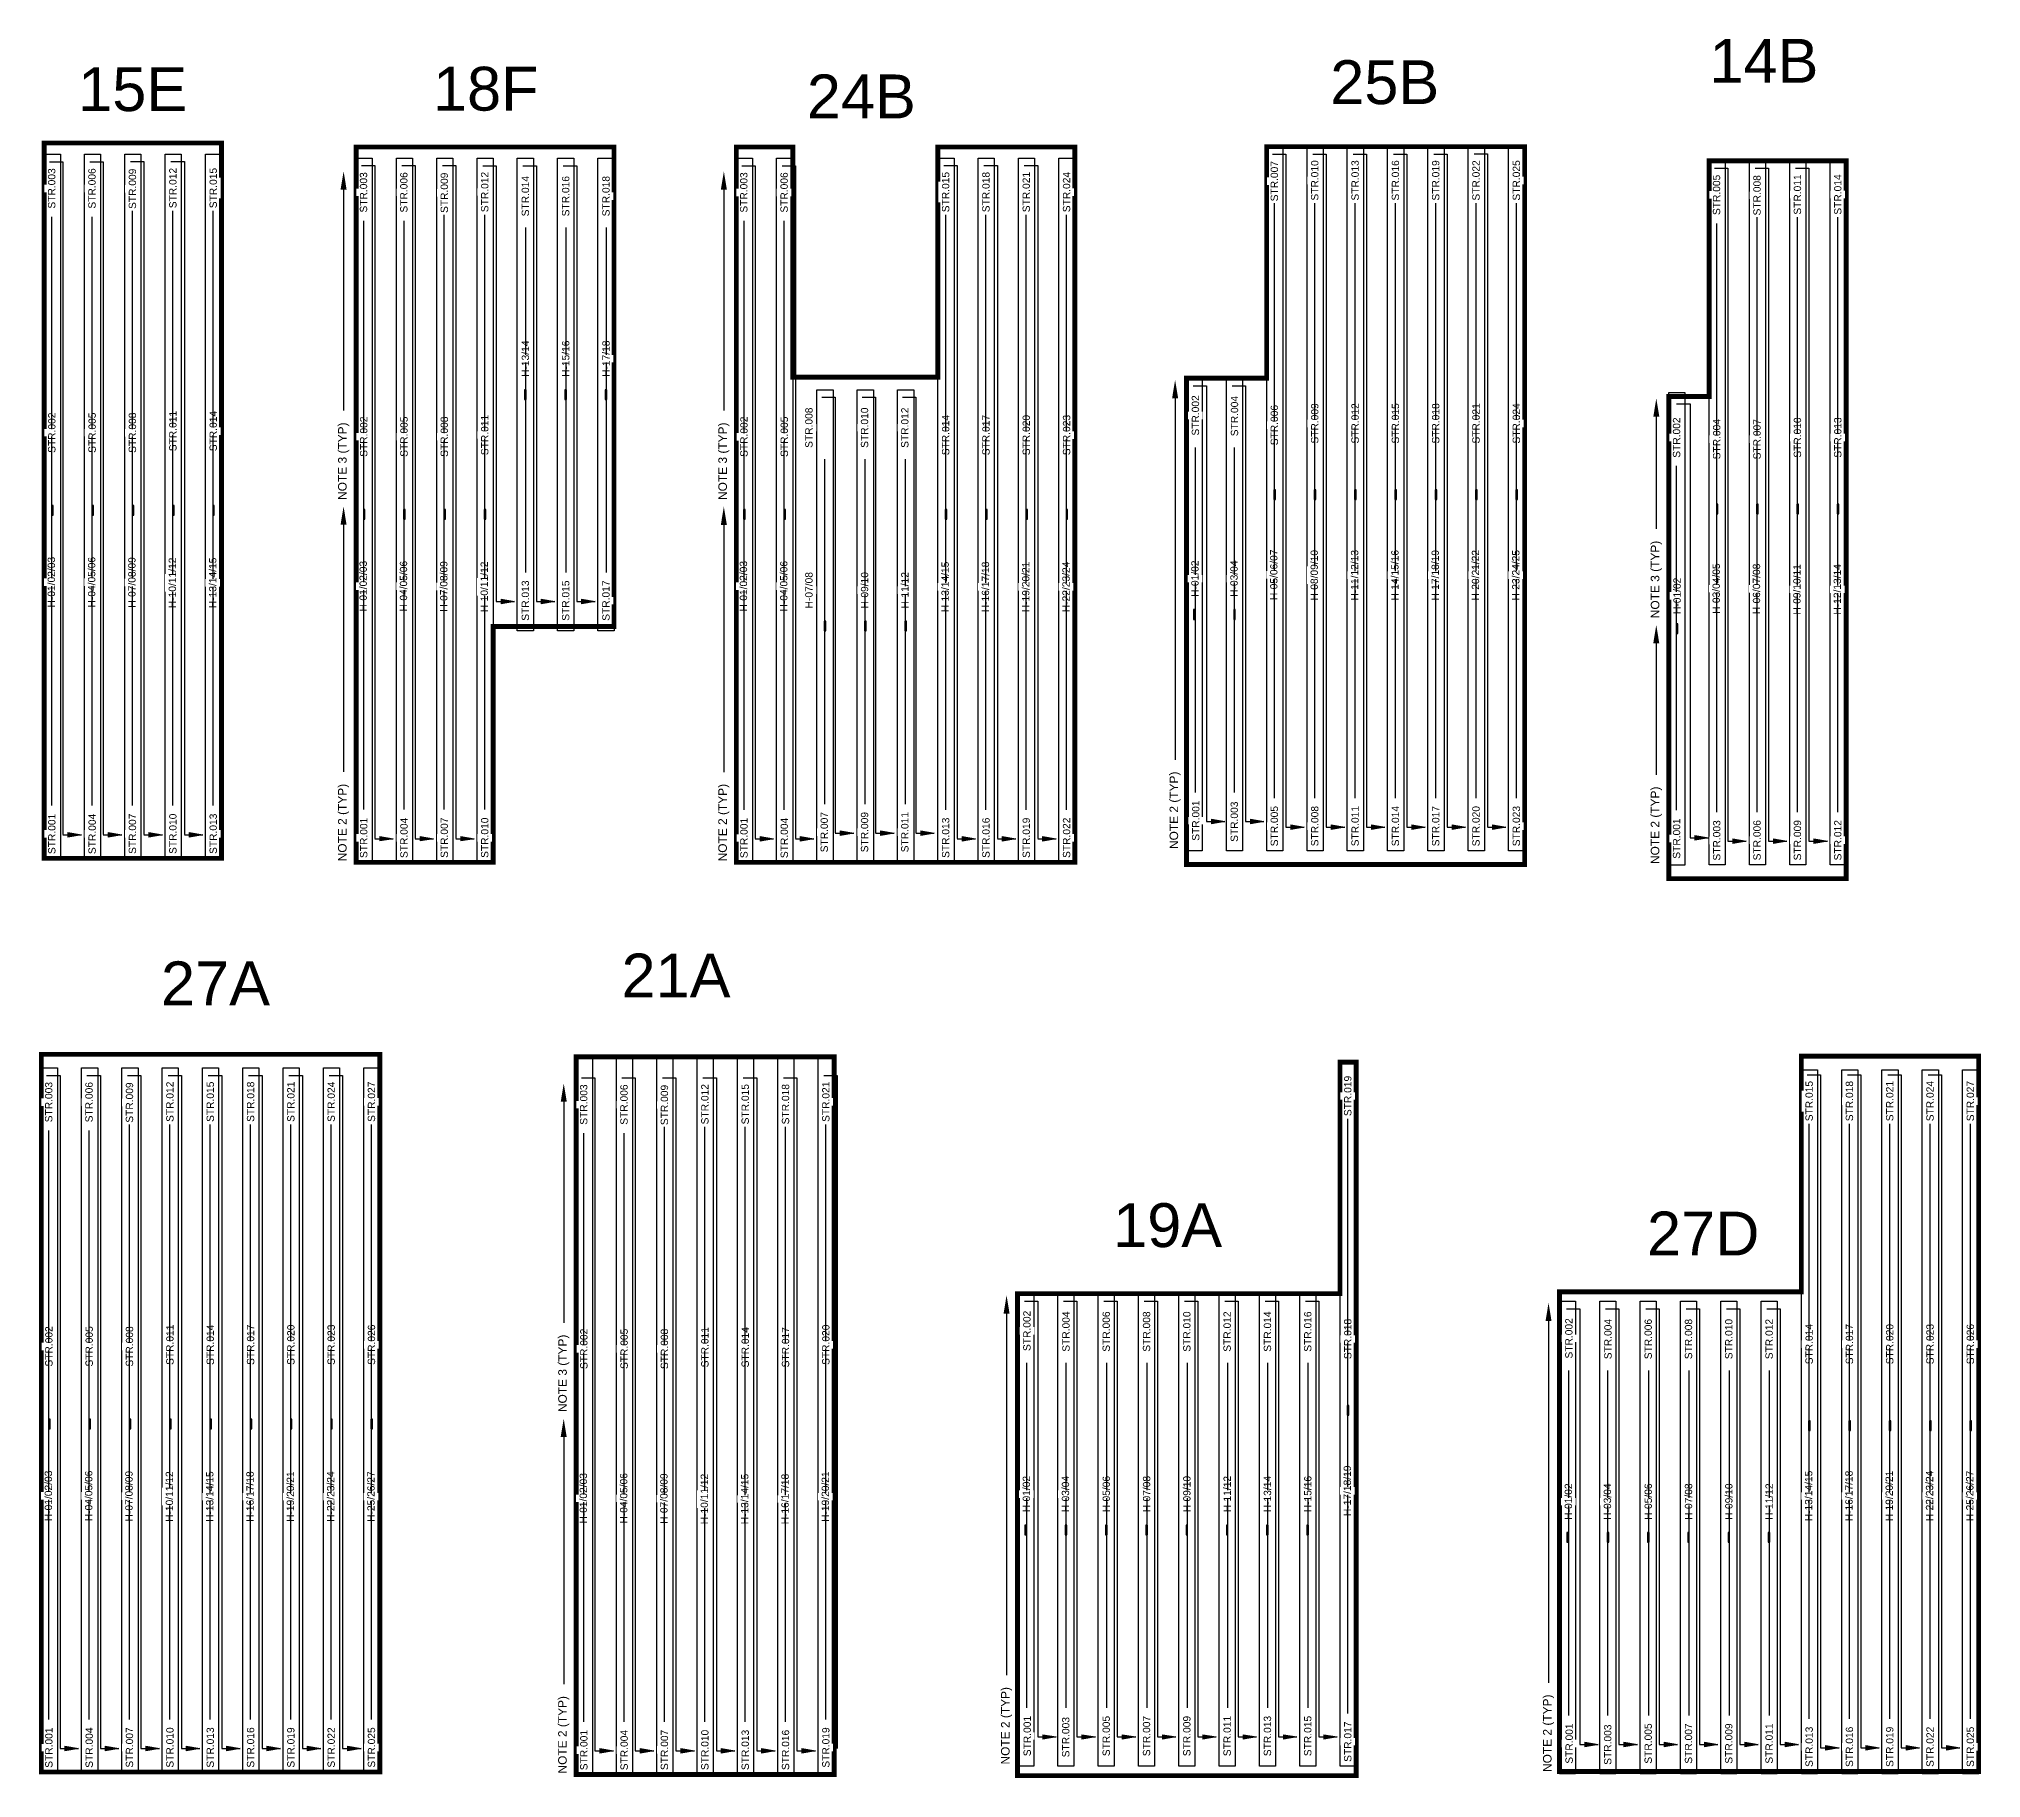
# Model space of a CAD drawing. Header units: feet. Extents: x -18 to 4075, y -48 to 63730.
# Drawn here: x 3074 to 3871, y 55 to 768 of the extents above; entities that cross this region are included whole.
import ezdxf
from ezdxf import colors
from ezdxf.entities.mleader import LeaderData, LeaderLine
from ezdxf.math import Vec2, Vec3

# ---------------------------------------------------------------- set-up
doc = ezdxf.new("R2010")
doc.units = ezdxf.units.FT
doc.header["$MEASUREMENT"] = 0
for name, color, linetype in [('E-TEXT', 7, 'Continuous'), ('G-ANNO-TEXT', 1, 'Continuous'), ('PV-LBD ARCHETYPES', 7, 'Continuous'), ('PVcase PV Modules (optimised)', 142, 'Continuous'), ('RISEN', 130, 'Continuous')]:
    doc.layers.add(name, color=color, linetype=linetype)
doc.styles.add('NEI-A', font='arial.ttf')

msp = doc.modelspace()

# ---------------------------------------------------------------- texts
at = {"layer": 'PV-LBD ARCHETYPES', "style": 'NEI-A'}
for s, p in [('14B', (3759.29, 750.26)), ('25B', (3603.73, 741.48)), ('21A', (3312.96, 375)), ('27A', (3124.03, 371.78)), ('19A', (3514.65, 272.6))]:
    msp.add_text(s, height=18, dxfattribs=at).set_placement(p)
at = {"layer": 'PV-LBD ARCHETYPES', "char_height": 18, "attachment_point": 5, "style": 'NEI-A'}
for s, insert, width in [(' 18F', (3253.78, 747.68, -11.13), 56.036), (' 15E', (3108.92, 747.5, 5.23), 56.036), (' 24B', (3407.87, 744.64, 5.23), 56.036), ('27D', (3756.75, 278.16, 5.56), 29.5685)]:
    msp.add_mtext(s, dxfattribs=dict(at, insert=insert, width=width))

# ---------------------------------------------------------------- blocks, each defined once
blk = doc.blocks.new('1P87@52DEG F TR ID1 PVBlock')
at = {"color": 0}
blk.add_polyline3d([(0, 1.1355, 0), (0, -287.7025, 0), (-6.614, -287.7025, 0), (-6.614, 1.1355, 0)], close=True, dxfattribs=at)
at = {"layer": 'PVcase PV Modules (optimised)', "color": 0}
blk.add_lwpolyline([(-2.9763, -142.9205), (-3.6377, -142.9205), (-3.6377, -146.9205), (-2.9763, -146.9205)], close=True, dxfattribs=at)
blk = doc.blocks.new('1P58@52DEG F TR ID1 PVBlock')
at = {"color": 0}
blk.add_polyline3d([(0, 1.1355, 0), (0, -192.7565, 0), (-6.614, -192.7565, 0), (-6.614, 1.1355, 0)], close=True, dxfattribs=at)
at = {"layer": 'PVcase PV Modules (optimised)', "color": 0}
blk.add_lwpolyline([(-2.9763, -93.8105), (-3.6377, -93.8105), (-3.6377, -97.8105), (-2.9763, -97.8105)], close=True, dxfattribs=at)
blk = doc.blocks.new('1P87@52DEG F TR ID2 PVBlock')
at = {"color": 0}
blk.add_polyline3d([(0, 0, 0), (0, -294.455, 0), (-6.614, -294.455, 0), (-6.614, 0, 0)], close=True, dxfattribs=at)
blk = doc.blocks.new('_ClosedBlank')
at = {"color": 0, "linetype": 'ByBlock', "lineweight": -2}
for p, q in [((-1, 0.17), (0, 0)), ((-1, 0.17), (-1, -0.17)), ((0, 0), (-1, -0.17))]:
    blk.add_line(p, q, dxfattribs=at)
blk = doc.blocks.new('AR')
h = blk.add_hatch(color=256)
h.dxf.hatch_style = 1
h.paths.add_polyline_path([(0, 0.03), (0, -0.03), (0.18, 0)])
at = {"xscale": 0.1800047113158301, "yscale": 0.1800047113158301, "zscale": 0.1800047113158301}
blk.add_blockref('_ClosedBlank', (0.18, 0), dxfattribs=at)

# ---------------------------------------------------------------- linework, layer by layer
at = {"const_width": 2}
for points in [[(3076.13, 725.54), (3148.89, 725.54), (3148.89, 432.08), (3076.13, 432.08), (3076.13, 725.54)], [(3204.07, 723.91), (3309.9, 723.88), (3309.9, 527.17), (3260.3, 527.17), (3260.3, 430.45), (3204.07, 430.45), (3204.07, 723.91)], [(3383.23, 723.88), (3360.08, 723.88), (3360.08, 430.42), (3498.98, 430.42), (3498.98, 723.88), (3442.76, 723.88), (3442.76, 629.43), (3383.23, 629.43), (3383.23, 723.88)], [(3697.81, 57.5), (3869.78, 57.5), (3869.78, 350.96), (3797.02, 350.96), (3797.02, 254.25), (3697.81, 254.25), (3697.81, 57.5)]]:
    msp.add_lwpolyline(points, dxfattribs=at)
for points in [[(3544.75, 429.51), (3683.5, 429.51), (3683.5, 724.03), (3577.67, 724.03), (3577.67, 629.09), (3544.75, 629.09)], [(3815.39, 718.2), (3759.17, 718.2), (3759.17, 621.51), (3742.63, 621.51), (3742.63, 423.74), (3815.39, 423.74)], [(3074.92, 351.66), (3213.82, 351.66), (3213.82, 57.23), (3074.92, 57.23)], [(3294.39, 350.68), (3400.22, 350.68), (3400.22, 56.23), (3294.39, 56.23)], [(3614.36, 348.44), (3607.75, 348.44), (3607.75, 253.5), (3475.46, 253.5), (3475.46, 55.73), (3614.36, 55.73)]]:
    msp.add_lwpolyline(points, close=True, dxfattribs=at)
at = {"layer": 'E-TEXT'}
for p, q in [((3078.32, 717.87), (3083.82, 717.87)), ((3083.82, 717.87), (3083.82, 441.81)), ((3094.86, 717.87), (3100.36, 717.87)), ((3100.36, 717.87), (3100.36, 441.81)), ((3206.26, 716.24), (3211.76, 716.24)), ((3211.76, 716.24), (3211.76, 440.18)), ((3222.8, 716.24), (3228.3, 716.24)), ((3228.3, 716.24), (3228.3, 440.18)), ((3272.55, 716.18, 5.56), (3278.05, 716.18, 5.56)), ((3289.08, 716.18, 5.56), (3294.58, 716.18, 5.56)), ((3362.27, 716.21), (3367.77, 716.21)), ((3367.77, 716.21), (3367.77, 440.15)), ((3378.81, 716.21), (3384.31, 716.21)), ((3384.31, 716.21), (3384.31, 440.15)), ((3761.36, 715.21), (3766.86, 715.21)), ((3766.86, 715.21), (3766.86, 439.15)), ((3079.26, 453.69), (3079.26, 695.23)), ((3095.8, 453.69), (3095.8, 695.23)), ((3112.33, 453.69), (3112.33, 697.71)), ((3128.92, 453.69), (3128.92, 697.71)), ((3145.47, 453.69), (3145.47, 697.71)), ((3207.21, 452.06), (3207.21, 693.6)), ((3223.74, 452.06), (3223.74, 693.6)), ((3240.27, 452.06), (3240.27, 696.08)), ((3256.86, 452.06), (3256.86, 696.08)), ((3363.22, 452.03), (3363.22, 693.57)), ((3379.75, 452.03), (3379.75, 693.57)), ((3445.96, 452.03), (3445.96, 696.05)), ((3462.5, 452.03), (3462.5, 696.05)), ((3479.03, 452.03), (3479.03, 696.05)), ((3495.57, 452.03), (3495.57, 696.05)), ((3580.8, 456.82), (3580.8, 700.84)), ((3597.39, 456.82), (3597.39, 700.84)), ((3613.94, 456.82), (3613.94, 700.84)), ((3630.48, 456.82), (3630.48, 700.84)), ((3647.01, 456.82), (3647.01, 700.84)), ((3663.55, 456.82), (3663.55, 700.84)), ((3680.09, 456.82), (3680.09, 700.85)), ((3778.83, 451.03), (3778.83, 695.06)), ((3795.42, 451.03), (3795.42, 695.06)), ((3811.97, 451.03), (3811.97, 695.06)), ((3762.3, 451.03), (3762.3, 692.57)), ((3547.44, 625.95), (3552.94, 625.95)), ((3563.47, 625.95), (3568.97, 625.95)), ((3395.17, 621.21, 5.56), (3400.67, 621.21, 5.56)), ((3411.7, 621.21, 5.56), (3417.2, 621.21, 5.56)), ((3428.24, 621.21, 5.56), (3433.74, 621.21, 5.56)), ((3745.85, 618.56), (3751.35, 618.56)), ((3751.35, 618.56), (3751.35, 440.5)), ((3745.83, 451.83), (3745.83, 593.03)), ((3100.36, 441.76), (3107.91, 441.76)), ((3228.3, 440.13), (3235.86, 440.13)), ((3384.31, 440.1), (3391.87, 440.1)), ((3751.35, 440.45), (3758.9, 440.45)), ((3766.86, 439.11), (3774.42, 439.11)), ((3077.11, 343.02), (3082.61, 343.02)), ((3082.61, 343.02), (3082.61, 66.96)), ((3093.65, 343.02), (3099.15, 343.02)), ((3099.15, 343.02), (3099.15, 66.96)), ((3296.58, 342.02), (3302.08, 342.02)), ((3302.08, 342.02), (3302.08, 65.96)), ((3313.12, 342.02), (3318.62, 342.02)), ((3318.62, 342.02), (3318.62, 65.96)), ((3078.05, 78.85), (3078.05, 320.38)), ((3094.59, 78.85), (3094.59, 320.38)), ((3111.12, 78.85), (3111.12, 322.87)), ((3127.71, 78.85), (3127.71, 322.87)), ((3144.26, 78.85), (3144.26, 322.87)), ((3160.8, 78.85), (3160.8, 322.87)), ((3177.33, 78.85), (3177.33, 322.87)), ((3193.87, 78.85), (3193.87, 322.87)), ((3210.4, 78.85), (3210.4, 322.87)), ((3297.53, 77.85), (3297.53, 319.38)), ((3314.06, 77.85), (3314.06, 319.38)), ((3330.59, 77.85), (3330.59, 321.87)), ((3347.18, 77.85), (3347.18, 321.87)), ((3363.73, 77.85), (3363.73, 321.87)), ((3380.27, 77.85), (3380.27, 321.87)), ((3396.81, 78.85), (3396.81, 322.87)), ((3610.94, 81.22), (3610.94, 325.24)), ((3800.22, 79.11), (3800.22, 323.13)), ((3816.75, 79.11), (3816.75, 323.13)), ((3833.29, 79.11), (3833.29, 323.13)), ((3849.82, 79.11), (3849.82, 323.13)), ((3866.36, 79.11), (3866.36, 323.13)), ((3478.3, 250.4), (3483.79, 250.4)), ((3494.32, 250.4), (3499.82, 250.4)), ((3510.86, 250.4), (3516.36, 250.4)), ((3527.4, 250.4), (3532.89, 250.4)), ((3543.93, 250.4), (3549.43, 250.4)), ((3560.47, 250.4), (3565.97, 250.4)), ((3565.97, 250.4), (3565.97, 71.67)), ((3577, 250.4), (3582.5, 250.4)), ((3593.54, 250.4), (3599.04, 250.4)), ((3700.64, 247.32), (3706.14, 247.32)), ((3716.67, 247.32), (3722.17, 247.32)), ((3733.21, 247.32), (3738.7, 247.32)), ((3749.74, 247.32), (3755.24, 247.32)), ((3766.28, 247.32), (3771.78, 247.32)), ((3782.81, 247.32), (3788.31, 247.32)), ((3788.31, 247.32), (3788.31, 68.59)), ((3099.15, 66.92), (3106.7, 66.92)), ((3318.62, 65.92), (3326.18, 65.92)), ((3788.31, 68.55), (3795.87, 68.55))]:
    msp.add_line(p, q, dxfattribs=at)

# ---------------------------------------------------------------- block references
at = {"layer": 'E-TEXT', "xscale": 30.78777906583937, "yscale": 30.78777906583937, "zscale": 30.78777906583937}
for p in [(3102.37, 441.76), (3230.32, 440.13), (3386.32, 440.1), (3753.36, 440.45), (3768.87, 439.11), (3101.16, 66.92), (3320.63, 65.92), (3790.33, 68.55)]:
    msp.add_blockref('AR', p, dxfattribs=at)
at = {"layer": 'RISEN'}
for name, p in [('1P87@52DEG F TR ID1 PVBlock', (3082.75, 719.78)), ('1P87@52DEG F TR ID1 PVBlock', (3099.28, 719.78)), ('1P87@52DEG F TR ID1 PVBlock', (3115.82, 719.78)), ('1P87@52DEG F TR ID1 PVBlock', (3132.35, 719.78)), ('1P87@52DEG F TR ID1 PVBlock', (3148.89, 719.78)), ('1P87@52DEG F TR ID1 PVBlock', (3210.69, 718.15)), ('1P87@52DEG F TR ID1 PVBlock', (3227.22, 718.15)), ('1P87@52DEG F TR ID1 PVBlock', (3243.76, 718.15)), ('1P87@52DEG F TR ID1 PVBlock', (3260.3, 718.15)), ('1P58@52DEG F TR ID1 PVBlock', (3276.83, 718.15, 5.56)), ('1P58@52DEG F TR ID1 PVBlock', (3293.37, 718.15, 5.56)), ('1P58@52DEG F TR ID1 PVBlock', (3309.9, 718.15, 5.56)), ('1P87@52DEG F TR ID1 PVBlock', (3366.7, 718.12)), ('1P87@52DEG F TR ID1 PVBlock', (3383.23, 718.12)), ('1P87@52DEG F TR ID1 PVBlock', (3449.38, 718.12)), ('1P87@52DEG F TR ID1 PVBlock', (3465.91, 718.12)), ('1P87@52DEG F TR ID1 PVBlock', (3482.45, 718.12)), ('1P87@52DEG F TR ID1 PVBlock', (3498.98, 718.12)), ('1P58@52DEG F TR ID1 PVBlock', (3399.77, 623.17, 5.56)), ('1P58@52DEG F TR ID1 PVBlock', (3416.31, 623.17, 5.56)), ('1P58@52DEG F TR ID1 PVBlock', (3432.84, 623.17, 5.56)), ('1P58@52DEG F TR ID1 PVBlock', (3551.22, 627.92)), ('1P58@52DEG F TR ID1 PVBlock', (3567.75, 627.92)), ('1P58@52DEG F TR ID1 PVBlock', (3749.25, 622.08)), ('1P87@52DEG F TR ID2 PVBlock', (3301.01, 350.68)), ('1P87@52DEG F TR ID2 PVBlock', (3317.54, 350.68)), ('1P87@52DEG F TR ID2 PVBlock', (3334.08, 350.68)), ('1P87@52DEG F TR ID2 PVBlock', (3350.61, 350.68)), ('1P87@52DEG F TR ID2 PVBlock', (3367.15, 350.68)), ('1P87@52DEG F TR ID2 PVBlock', (3383.69, 350.68)), ('1P87@52DEG F TR ID2 PVBlock', (3400.22, 350.68)), ('1P87@52DEG F TR ID1 PVBlock', (3081.53, 344.93)), ('1P87@52DEG F TR ID1 PVBlock', (3098.07, 344.93)), ('1P87@52DEG F TR ID1 PVBlock', (3114.61, 344.93)), ('1P87@52DEG F TR ID1 PVBlock', (3131.14, 344.93)), ('1P87@52DEG F TR ID1 PVBlock', (3147.68, 344.93)), ('1P87@52DEG F TR ID1 PVBlock', (3164.21, 344.93)), ('1P87@52DEG F TR ID1 PVBlock', (3180.75, 344.93)), ('1P87@52DEG F TR ID1 PVBlock', (3197.29, 344.93)), ('1P87@52DEG F TR ID1 PVBlock', (3213.82, 344.93)), ('1P87@52DEG F TR ID1 PVBlock', (3803.63, 344.23)), ('1P87@52DEG F TR ID1 PVBlock', (3820.17, 344.23)), ('1P87@52DEG F TR ID1 PVBlock', (3836.7, 344.23)), ('1P87@52DEG F TR ID1 PVBlock', (3853.24, 344.23)), ('1P87@52DEG F TR ID1 PVBlock', (3869.78, 344.23))]:
    msp.add_blockref(name, p, dxfattribs=at)
at = {"layer": 'RISEN', "rotation": 180}
for name, p in [('1P87@52DEG F TR ID1 PVBlock', (3577.67, 436.34)), ('1P87@52DEG F TR ID1 PVBlock', (3594.21, 436.34)), ('1P87@52DEG F TR ID1 PVBlock', (3610.74, 436.34)), ('1P87@52DEG F TR ID1 PVBlock', (3627.28, 436.34)), ('1P87@52DEG F TR ID1 PVBlock', (3643.82, 436.34)), ('1P87@52DEG F TR ID1 PVBlock', (3660.35, 436.34)), ('1P87@52DEG F TR ID1 PVBlock', (3676.89, 436.34)), ('1P87@52DEG F TR ID1 PVBlock', (3759.17, 430.5)), ('1P87@52DEG F TR ID1 PVBlock', (3775.7, 430.5)), ('1P87@52DEG F TR ID1 PVBlock', (3792.24, 430.5)), ('1P87@52DEG F TR ID1 PVBlock', (3808.78, 430.5)), ('1P87@52DEG F TR ID1 PVBlock', (3607.75, 60.74)), ('1P58@52DEG F TR ID1 PVBlock', (3475.46, 60.74)), ('1P58@52DEG F TR ID1 PVBlock', (3491.99, 60.74)), ('1P58@52DEG F TR ID1 PVBlock', (3508.53, 60.74)), ('1P58@52DEG F TR ID1 PVBlock', (3525.07, 60.74)), ('1P58@52DEG F TR ID1 PVBlock', (3541.6, 60.74)), ('1P58@52DEG F TR ID1 PVBlock', (3558.14, 60.74)), ('1P58@52DEG F TR ID1 PVBlock', (3574.67, 60.74)), ('1P58@52DEG F TR ID1 PVBlock', (3591.21, 60.74)), ('1P58@52DEG F TR ID1 PVBlock', (3697.8, 57.67)), ('1P58@52DEG F TR ID1 PVBlock', (3714.34, 57.67)), ('1P58@52DEG F TR ID1 PVBlock', (3730.88, 57.67)), ('1P58@52DEG F TR ID1 PVBlock', (3747.41, 57.67)), ('1P58@52DEG F TR ID1 PVBlock', (3763.95, 57.67)), ('1P58@52DEG F TR ID1 PVBlock', (3780.48, 57.67))]:
    msp.add_blockref(name, p, dxfattribs=at)

msp.set_redraw_order([(e.dxf.handle, doc.entitydb.next_handle()) for e in msp.query("TEXT MTEXT ATTDEF DIMENSION ARC_DIMENSION")])  # texts and dimensions are drawn at this point

# ---------------------------------------------------------------- leaders
at = {"layer": 'G-ANNO-TEXT'}
ml = msp.add_multileader_mtext('Standard', dxfattribs=at)
ml.set_content('NOTE 3 (TYP)', color=256, style='NEI-A')
ml.set_leader_properties()
ml.build(insert=Vec2(0, 0))
ml.multileader.update_dxf_attribs({"dogleg_length": 0.0625, "arrow_head_size": 7.5, "scale": 60})
ctx = ml.context
ctx.base_point, ctx.scale, ctx.char_height, ctx.arrow_head_size, ctx.landing_gap_size, ctx.plane_origin, ctx.plane_x_axis, ctx.plane_y_axis = Vec3(3737.51, 525.19), 60, 3.5, 7.5, 5.4, Vec3(3815.65, 455.93), Vec3(0, 1), Vec3(-1, 0)
notes = []
notes.append((ctx, [(1, (1, 1, 0), (3737.51, 570.98), (0, -1), 3.75, [(0, [(3737.51, 620.76)], 0, [])])]))
ctx.mtext.insert, ctx.mtext.text_direction, ctx.mtext.rotation, ctx.mtext.width, ctx.mtext.flow_direction = Vec3(3735.25, 530.59), Vec3(0, 1), 1.570796, 1027, 5
ml = msp.add_multileader_mtext('Standard', dxfattribs=at)
ml.set_content('NOTE 2 (TYP)', color=256, style='NEI-A')
ml.set_leader_properties()
ml.build(insert=Vec2(0, 0))
ml.multileader.update_dxf_attribs({"dogleg_length": 0.0625, "arrow_head_size": 7.5, "scale": 60})
ctx = ml.context
ctx.base_point, ctx.scale, ctx.char_height, ctx.arrow_head_size, ctx.landing_gap_size, ctx.plane_origin, ctx.plane_x_axis, ctx.plane_y_axis = Vec3(3737.49, 424.34), 60, 3.5, 7.5, 5.4, Vec3(3815.63, 355.07), Vec3(0, 1), Vec3(-1, 0)
notes.append((ctx, [(1, (1, 1, 0), (3737.49, 470.13), (0, -1), 3.75, [(0, [(3737.49, 527.81)], 0, [])])]))
ctx.mtext.insert, ctx.mtext.text_direction, ctx.mtext.rotation, ctx.mtext.width, ctx.mtext.flow_direction = Vec3(3735.23, 429.74), Vec3(0, 1), 1.570796, 55.295, 5
for ctx, leaders in notes:
    for number, flags, end, landing, length, lines in leaders:
        leader = LeaderData()
        leader.index, (leader.has_last_leader_line, leader.has_dogleg_vector, leader.attachment_direction) = number, flags
        leader.last_leader_point, leader.dogleg_vector, leader.dogleg_length = Vec3(end), Vec3(landing), length
        for number, points, colour, breaks in lines:
            line = LeaderLine()
            line.index, line.vertices, line.color, line.breaks = number, Vec3.list(points), colors.encode_raw_color(colour), breaks
            leader.lines.append(line)
        ctx.leaders.append(leader)

# ---------------------------------------------------------------- next in the draw order: texts
at = {"layer": 'G-ANNO-TEXT', "char_height": 3, "attachment_point": 5, "rotation": 90, "style": 'NEI-A', "bg_fill": 3, "box_fill_scale": 1.5, "bg_fill_color": 256, "bg_fill_transparency": 0}
for s, width, heights, insert in [('STR.007', 0.0963, [0], (3580.8, 709.87)), ('STR.010', 0.0963, [0], (3597.39, 710.18)), ('STR.013', 5.5386, [3.1], (3613.94, 710.18)), ('STR.016', 0.0963, [0], (3630.48, 710.18)), ('STR.019', 0.0963, [0], (3647.01, 710.18)), ('STR.022', 0.0963, [0], (3663.55, 710.18)), ('STR.025', 0.0963, [0], (3680.09, 710.19)), ('STR.003', 0.0823, [0], (3079.2, 706.89)), ('STR.006', 0.0823, [0], (3095.73, 706.89)), ('STR.009', 0.0963, [0], (3112.33, 706.74)), ('STR.012', 0.0963, [0], (3128.92, 707.05)), ('STR.015', 5.5386, [3.1], (3145.47, 707.05)), ('STR.003', 0.0823, [0], (3207.14, 705.27)), ('STR.006', 0.0823, [0], (3223.68, 705.27)), ('STR.009', 0.0963, [0], (3240.27, 705.11)), ('STR.012', 0.0963, [0], (3256.86, 705.43)), ('STR.014', 0.0963, [0], (3273.53, 703.72, 5.56)), ('STR.016', 0.0963, [0], (3290.07, 703.72, 5.56)), ('STR.018', 0.0963, [0], (3306.6, 703.72, 5.56)), ('STR.003', 0.0823, [0], (3363.15, 705.24)), ('STR.006', 0.0823, [0], (3379.69, 705.24)), ('STR.015', 5.5386, [3.1], (3445.96, 705.4)), ('STR.018', 0.0963, [0], (3462.5, 705.4)), ('STR.021', 0.0963, [0], (3479.03, 705.4)), ('STR.024', 0.0963, [0], (3495.57, 705.4)), ('STR.005', 0.0823, [0], (3762.23, 704.24)), ('STR.008', 0.0963, [0], (3778.83, 704.08)), ('STR.011', 0.0963, [0], (3795.42, 704.4)), ('STR.014', 0.0963, [0], (3811.97, 704.4)), ('STR.004', 0.0823, [0], (3564.47, 613.49)), ('STR.002', 0.0963, [0], (3079.26, 606.68)), ('STR.005', 0.0963, [0], (3095.8, 606.68)), ('STR.008', 0.0963, [0], (3112.33, 606.67)), ('STR.011', 0.0963, [0], (3128.92, 607.36)), ('STR.014', 0.0963, [0], (3145.47, 607.36)), ('STR.011', 0.0963, [0], (3256.86, 605.74)), ('STR.008', 0.0963, [0], (3389.86, 608.74, 5.56)), ('STR.010', 0.0963, [0], (3412.69, 608.74, 5.56)), ('STR.012', 0.0963, [0], (3429.22, 608.74, 5.56)), ('STR.014', 0.0963, [0], (3445.96, 605.71)), ('STR.017', 0.0963, [0], (3462.5, 605.71)), ('STR.020', 0.0963, [0], (3479.03, 605.71)), ('STR.023', 0.0963, [0], (3495.57, 605.71)), ('STR.006', 0.0963, [0], (3580.8, 609.8)), ('STR.009', 0.0963, [0], (3597.39, 610.49)), ('STR.012', 0.0963, [0], (3613.94, 610.49)), ('STR.015', 0.0963, [0], (3630.48, 610.49)), ('STR.018', 0.0963, [0], (3647.01, 610.49)), ('STR.021', 0.0963, [0], (3663.55, 610.49)), ('STR.024', 0.0963, [0], (3680.09, 610.5)), ('STR.002', 0.0963, [0], (3207.21, 605.05)), ('STR.005', 0.0963, [0], (3223.74, 605.05)), ('STR.008', 0.0963, [0], (3240.27, 605.04)), ('STR.002', 0.0963, [0], (3363.22, 605.02)), ('STR.005', 0.0963, [0], (3379.75, 605.02)), ('STR.002', 0.0963, [0], (3745.83, 604.68)), ('STR.004', 0.0963, [0], (3762.3, 604.03)), ('STR.007', 0.0963, [0], (3778.83, 604.01)), ('STR.010', 0.0963, [0], (3795.42, 604.71)), ('STR.013', 0.0963, [0], (3811.97, 604.71)), ('STR.013', 0.0963, [0], (3273.53, 537.8, 5.56)), ('STR.001', 0.0963, [0], (3548.56, 447.55)), ('STR.004', 0.0963, [0], (3095.8, 442.09)), ('STR.007', 0.0963, [0], (3112.33, 442.15)), ('STR.004', 0.0963, [0], (3223.74, 440.46)), ('STR.007', 0.0963, [0], (3240.27, 440.53)), ('STR.004', 0.0963, [0], (3379.75, 440.43)), ('STR.007', 0.0963, [0], (3396.15, 442.82, 5.56)), ('STR.009', 0.0963, [0], (3412.69, 442.82, 5.56)), ('STR.001', 0.0823, [0], (3745.83, 440.19)), ('STR.003', 0.0963, [0], (3762.3, 439.43)), ('STR.006', 0.0963, [0], (3778.83, 439.5)), ('STR.019', 0.0963, [0], (3610.94, 334.59)), ('STR.003', 0.0823, [0], (3077.99, 332.05)), ('STR.006', 0.0823, [0], (3094.52, 332.05)), ('STR.009', 0.0963, [0], (3111.12, 331.89)), ('STR.012', 0.0963, [0], (3127.71, 332.21)), ('STR.015', 5.5386, [3.1], (3144.26, 332.21)), ('STR.018', 0.0963, [0], (3160.8, 332.21)), ('STR.021', 0.0963, [0], (3177.33, 332.21)), ('STR.024', 0.0963, [0], (3193.87, 332.21)), ('STR.027', 0.0963, [0], (3210.4, 332.21)), ('STR.003', 0.0823, [0], (3297.46, 331.05)), ('STR.006', 0.0823, [0], (3314, 331.05)), ('STR.009', 0.0963, [0], (3330.59, 330.89)), ('STR.012', 0.0963, [0], (3347.18, 331.21)), ('STR.015', 5.5386, [3.1], (3363.73, 331.21)), ('STR.018', 0.0963, [0], (3380.27, 331.21)), ('STR.021', 0.0963, [0], (3396.81, 332.21)), ('STR.015', 5.5386, [3.1], (3800.22, 332.48)), ('STR.018', 0.0963, [0], (3816.75, 332.48)), ('STR.021', 0.0963, [0], (3833.29, 332.48)), ('STR.024', 0.0963, [0], (3849.82, 332.48)), ('STR.027', 0.0963, [0], (3866.36, 332.48)), ('STR.002', 0.0963, [0], (3078.05, 231.84)), ('STR.005', 0.0963, [0], (3094.59, 231.84)), ('STR.008', 0.0963, [0], (3111.12, 231.82)), ('STR.011', 0.0963, [0], (3127.71, 232.52)), ('STR.014', 0.0963, [0], (3144.26, 232.52)), ('STR.017', 0.0963, [0], (3160.8, 232.52)), ('STR.020', 0.0963, [0], (3177.33, 232.52)), ('STR.023', 0.0963, [0], (3193.87, 232.52)), ('STR.026', 0.0963, [0], (3210.4, 232.52)), ('STR.011', 0.0963, [0], (3347.18, 231.52)), ('STR.014', 0.0963, [0], (3363.73, 231.52)), ('STR.017', 0.0963, [0], (3380.27, 231.52)), ('STR.020', 0.0963, [0], (3396.81, 232.52)), ('STR.004', 0.0823, [0], (3495.33, 237.93)), ('STR.006', 3, [4.78], (3511.84, 237.93)), ('STR.008', 0.0963, [0], (3528.38, 237.93)), ('STR.010', 0.0963, [0], (3544.92, 237.93)), ('STR.012', 0.0963, [0], (3561.45, 237.93)), ('STR.014', 0.0963, [0], (3577.99, 237.93)), ('STR.016', 0.0963, [0], (3594.52, 237.93)), ('STR.018', 0.0963, [0], (3610.94, 234.89)), ('STR.004', 0.0823, [0], (3717.68, 234.86)), ('STR.006', 3, [4.78], (3734.19, 234.86)), ('STR.008', 0.0963, [0], (3750.73, 234.86)), ('STR.010', 0.0963, [0], (3767.26, 234.86)), ('STR.012', 0.0963, [0], (3783.8, 234.86)), ('STR.014', 0.0963, [0], (3800.22, 232.78)), ('STR.017', 0.0963, [0], (3816.75, 232.78)), ('STR.020', 0.0963, [0], (3833.29, 232.78)), ('STR.023', 0.0963, [0], (3849.82, 232.78)), ('STR.026', 0.0963, [0], (3866.36, 232.78)), ('STR.002', 0.0963, [0], (3297.53, 230.84)), ('STR.005', 0.0963, [0], (3314.06, 230.84)), ('STR.008', 0.0963, [0], (3330.59, 230.82)), ('STR.001', 0.0963, [0], (3479.42, 72)), ('STR.005', 0.0963, [0], (3511.84, 72.01)), ('STR.007', 0.0963, [0], (3528.38, 72.01)), ('STR.009', 0.0963, [0], (3544.92, 72.01)), ('STR.013', 0.0963, [0], (3577.99, 72.01)), ('STR.015', 0.0963, [0], (3594.52, 72.01)), ('STR.004', 0.0963, [0], (3094.59, 67.24)), ('STR.007', 0.0963, [0], (3111.12, 67.31)), ('STR.004', 0.0963, [0], (3314.06, 66.24)), ('STR.007', 0.0963, [0], (3330.59, 66.31)), ('STR.001', 0.0963, [0], (3701.76, 68.92)), ('STR.005', 0.0963, [0], (3734.19, 68.93)), ('STR.007', 0.0963, [0], (3750.73, 68.93)), ('STR.009', 0.0963, [0], (3767.26, 68.93)), ('STR.013', 0.0963, [0], (3800.22, 67.58))]:
    msp.add_mtext_dynamic_manual_height_columns(s, width=width, gutter_width=0.561, heights=heights, dxfattribs=dict(at, insert=insert))
for s, insert, width in [('H-05/06/07', (3580.59, 548.39), 0.0823), ('H-08/09/10', (3597.18, 548.21), 4.2409), ('H-11/12/13', (3613.74, 548.21), 0.0823), ('H-14/15/16', (3630.27, 548.21), 0.0823), ('H-17/18/19', (3646.81, 548.21), 0.0823), ('H-20/21/22', (3663.34, 548.21), 0.0823), ('H-23/24/25', (3679.88, 548.21), 0.0823), ('H-01/02/03', (3079.06, 545.37), 0.0823), ('H-04/05/06', (3095.59, 545.37), 0.0823), ('H-07/08/09', (3112.12, 545.26), 0.0823), ('H-10/11/12', (3128.71, 545.08), 4.2409), ('H-13/14/15', (3145.27, 545.08), 0.0823), ('H-01/02/03', (3207, 543.74), 0.0823), ('H-04/05/06', (3223.54, 543.74), 0.0823), ('H-07/08/09', (3240.06, 543.63), 0.0823), ('H-10/11/12', (3256.66, 543.45), 4.2409), ('H-01/02/03', (3363.01, 543.71), 0.0823), ('H-04/05/06', (3379.55, 543.71), 0.0823), ('H-13/14/15', (3445.75, 543.42), 0.0823), ('H-16/17/18', (3462.29, 543.42), 0.0823), ('H-19/20/21', (3478.83, 543.42), 0.0823), ('H-22/23/24', (3495.36, 543.42), 0.0823), ('H-03/04/05', (3762.09, 542.71), 0.0823), ('H-06/07/08', (3778.62, 542.6), 0.0823), ('H-09/10/11', (3795.21, 542.42), 0.0823), ('H-12/13/14', (3811.77, 542.42), 0.0823), ('H-01/02', (3746.04, 539.76), 0.0823), ('H-01/02/03', (3077.85, 170.52), 0.0823), ('H-04/05/06', (3094.38, 170.52), 0.0823), ('H-07/08/09', (3110.91, 170.41), 0.0823), ('H-10/11/12', (3127.5, 170.23), 4.2409), ('H-13/14/15', (3144.06, 170.23), 0.0823), ('H-16/17/18', (3160.59, 170.23), 0.0823), ('H-19/20/21', (3177.13, 170.23), 0.0823), ('H-22/23/24', (3193.66, 170.23), 0.0823), ('H-25/26/27', (3210.2, 170.23), 0.0823), ('H-01/02/03', (3297.32, 169.52), 0.0823), ('H-04/05/06', (3313.86, 169.52), 0.0823), ('H-07/08/09', (3330.38, 169.41), 0.0823), ('H-10/11/12', (3346.97, 169.23), 4.2409), ('H-13/14/15', (3363.53, 169.23), 0.0823), ('H-16/17/18', (3380.06, 169.23), 0.0823), ('H-19/20/21', (3396.6, 170.23), 0.0823), ('H-17/18/19', (3610.74, 172.61), 0.0823), ('H-13/14/15', (3800.01, 170.5), 0.0823), ('H-16/17/18', (3816.55, 170.5), 0.0823), ('H-19/20/21', (3833.08, 170.5), 0.0823), ('H-22/23/24', (3849.62, 170.5), 0.0823), ('H-25/26/27', (3866.15, 170.5), 0.0823)]:
    msp.add_mtext(s, dxfattribs=dict(at, insert=insert, width=width))

# ---------------------------------------------------------------- next in the draw order: linework, layer by layer
at = {"layer": 'E-TEXT'}
for p, q in [((3111.53, 717.9), (3117.03, 717.9)), ((3117.03, 717.9), (3117.03, 441.81)), ((3128.12, 717.9), (3133.62, 717.9)), ((3580, 721.02), (3585.5, 721.02)), ((3596.59, 721.02), (3602.09, 721.02)), ((3613.13, 721.02), (3618.63, 721.02)), ((3629.66, 721.02), (3635.16, 721.02)), ((3646.2, 721.02), (3651.7, 721.02)), ((3662.73, 721.03), (3668.23, 721.03)), ((3239.47, 716.27), (3244.97, 716.27)), ((3244.97, 716.27), (3244.97, 440.18)), ((3256.01, 716.18), (3261.51, 716.18)), ((3261.51, 716.18), (3261.51, 537.45)), ((3445.14, 716.24), (3450.64, 716.24)), ((3461.68, 716.24), (3467.18, 716.24)), ((3478.22, 716.24), (3483.72, 716.24)), ((3778.03, 715.24), (3783.53, 715.24)), ((3783.53, 715.24), (3783.53, 439.15)), ((3794.62, 715.24), (3800.12, 715.24)), ((3273.74, 549.34, 5.56), (3273.74, 690.86, 5.56)), ((3552.94, 625.95), (3552.94, 447.22)), ((3400.67, 621.21, 5.56), (3400.67, 442.48, 5.56)), ((3548.44, 459.1), (3548.44, 600.62)), ((3396.36, 454.36, 5.56), (3396.36, 595.88, 5.56)), ((3412.89, 454.36, 5.56), (3412.89, 595.88, 5.56)), ((3261.51, 537.41), (3269.07, 537.41)), ((3278.05, 537.41, 5.56), (3285.6, 537.41, 5.56)), ((3552.94, 447.17), (3560.49, 447.17)), ((3083.82, 441.76), (3091.38, 441.76)), ((3117.03, 441.76), (3124.59, 441.76)), ((3211.76, 440.13), (3219.32, 440.13)), ((3244.97, 440.13), (3252.53, 440.13)), ((3367.77, 440.1), (3375.33, 440.1)), ((3400.67, 442.43, 5.56), (3408.22, 442.43, 5.56)), ((3417.2, 442.43, 5.56), (3424.76, 442.43, 5.56)), ((3783.53, 439.11), (3791.09, 439.11)), ((3110.32, 343.05), (3115.82, 343.05)), ((3115.82, 343.05), (3115.82, 66.96)), ((3126.91, 343.05), (3132.41, 343.05)), ((3143.45, 343.05), (3148.94, 343.05)), ((3159.98, 343.05), (3165.48, 343.05)), ((3176.52, 343.05), (3182.02, 343.05)), ((3193.05, 343.05), (3198.55, 343.05)), ((3395.99, 343.05), (3401.49, 343.05)), ((3799.4, 343.32), (3804.9, 343.32)), ((3804.9, 343.32), (3804.9, 67.23)), ((3815.94, 343.32), (3821.44, 343.32)), ((3832.47, 343.32), (3837.97, 343.32)), ((3849.01, 343.32), (3854.51, 343.32)), ((3329.79, 342.05), (3335.29, 342.05)), ((3335.29, 342.05), (3335.29, 65.96)), ((3346.38, 342.05), (3351.88, 342.05)), ((3362.92, 342.05), (3368.42, 342.05)), ((3379.45, 342.05), (3384.95, 342.05)), ((3483.79, 250.4), (3483.79, 71.67)), ((3706.14, 247.32), (3706.14, 68.59)), ((3479.3, 83.55), (3479.3, 225.07)), ((3512.05, 83.55), (3512.05, 225.07)), ((3528.59, 83.55), (3528.59, 225.07)), ((3545.12, 83.55), (3545.12, 225.07)), ((3578.19, 83.55), (3578.19, 225.07)), ((3594.73, 83.55), (3594.73, 225.07)), ((3701.65, 80.48), (3701.65, 221.99)), ((3734.4, 80.48), (3734.4, 221.99)), ((3750.93, 80.48), (3750.93, 221.99)), ((3767.47, 80.48), (3767.47, 221.99)), ((3082.61, 66.92), (3090.17, 66.92)), ((3115.82, 66.92), (3123.37, 66.92)), ((3302.08, 65.92), (3309.64, 65.92)), ((3335.29, 65.92), (3342.85, 65.92)), ((3483.79, 71.62), (3491.35, 71.62)), ((3516.36, 71.62), (3523.92, 71.62)), ((3532.89, 71.62), (3540.45, 71.62)), ((3549.43, 71.62), (3556.99, 71.62)), ((3565.97, 71.62), (3573.52, 71.62)), ((3582.5, 71.62), (3590.06, 71.62)), ((3599.04, 71.62), (3606.6, 71.62)), ((3706.14, 68.55), (3713.7, 68.55)), ((3738.7, 68.55), (3746.26, 68.55)), ((3755.24, 68.55), (3762.8, 68.55)), ((3771.78, 68.55), (3779.33, 68.55)), ((3804.9, 67.18), (3812.46, 67.18))]:
    msp.add_line(p, q, dxfattribs=at)

# ---------------------------------------------------------------- next in the draw order: block references
at = {"layer": 'E-TEXT', "xscale": 30.78777906583937, "yscale": 30.78777906583937, "zscale": 30.78777906583937}
for p in [(3263.53, 537.41), (3280.06, 537.41, 5.56), (3554.95, 447.17), (3085.84, 441.76), (3119.04, 441.76), (3213.78, 440.13), (3246.99, 440.13), (3369.79, 440.1), (3402.68, 442.43, 5.56), (3419.22, 442.43, 5.56), (3785.54, 439.11), (3485.81, 71.62), (3518.37, 71.62), (3534.91, 71.62), (3551.45, 71.62), (3567.98, 71.62), (3584.52, 71.62), (3601.05, 71.62), (3084.63, 66.92), (3117.83, 66.92), (3304.1, 65.92), (3337.31, 65.92), (3708.16, 68.55), (3740.72, 68.55), (3757.26, 68.55), (3773.79, 68.55), (3806.92, 67.18)]:
    msp.add_blockref('AR', p, dxfattribs=at)

# ---------------------------------------------------------------- next in the draw order: leaders
at = {"layer": 'G-ANNO-TEXT'}
ml = msp.add_multileader_mtext('Standard', dxfattribs=at)
ml.set_content('NOTE 3 (TYP)', color=256, style='NEI-A')
ml.set_leader_properties()
ml.build(insert=Vec2(0, 0))
ml.multileader.update_dxf_attribs({"dogleg_length": 0.0625, "arrow_head_size": 7.5, "scale": 60})
ctx = ml.context
ctx.base_point, ctx.scale, ctx.char_height, ctx.arrow_head_size, ctx.landing_gap_size, ctx.plane_origin, ctx.plane_x_axis, ctx.plane_y_axis = Vec3(3198.95, 573.72), 60, 3.5, 7.5, 5.4, Vec3(3277.09, 504.45), Vec3(0, 1), Vec3(-1, 0)
notes = []
notes.append((ctx, [(1, (1, 1, 0), (3198.95, 619.51), (0, -1), 3.75, [(0, [(3198.95, 713.94)], 0, [])])]))
ctx.mtext.insert, ctx.mtext.text_direction, ctx.mtext.rotation, ctx.mtext.width, ctx.mtext.flow_direction = Vec3(3196.69, 579.12), Vec3(0, 1), 1.570796, 1027, 5
ml = msp.add_multileader_mtext('Standard', dxfattribs=at)
ml.set_content('NOTE 3 (TYP)', color=256, style='NEI-A')
ml.set_leader_properties()
ml.build(insert=Vec2(0, 0))
ml.multileader.update_dxf_attribs({"dogleg_length": 0.0625, "arrow_head_size": 7.5, "scale": 60})
ctx = ml.context
ctx.base_point, ctx.scale, ctx.char_height, ctx.arrow_head_size, ctx.landing_gap_size, ctx.plane_origin, ctx.plane_x_axis, ctx.plane_y_axis = Vec3(3354.96, 573.69), 60, 3.5, 7.5, 5.4, Vec3(3433.1, 504.42), Vec3(0, 1), Vec3(-1, 0)
notes.append((ctx, [(1, (1, 1, 0), (3354.96, 619.48), (0, -1), 3.75, [(0, [(3354.96, 713.91)], 0, [])])]))
ctx.mtext.insert, ctx.mtext.text_direction, ctx.mtext.rotation, ctx.mtext.width, ctx.mtext.flow_direction = Vec3(3352.7, 579.09), Vec3(0, 1), 1.570796, 1027, 5
for ctx, leaders in notes:
    for number, flags, end, landing, length, lines in leaders:
        leader = LeaderData()
        leader.index, (leader.has_last_leader_line, leader.has_dogleg_vector, leader.attachment_direction) = number, flags
        leader.last_leader_point, leader.dogleg_vector, leader.dogleg_length = Vec3(end), Vec3(landing), length
        for number, points, colour, breaks in lines:
            line = LeaderLine()
            line.index, line.vertices, line.color, line.breaks = number, Vec3.list(points), colors.encode_raw_color(colour), breaks
            leader.lines.append(line)
        ctx.leaders.append(leader)

# ---------------------------------------------------------------- next in the draw order: texts
at = {"layer": 'G-ANNO-TEXT', "char_height": 3, "width": 0.0823, "attachment_point": 5, "rotation": 90, "style": 'NEI-A', "bg_fill": 3, "box_fill_scale": 1.5, "bg_fill_color": 256, "bg_fill_transparency": 0}
for s, insert in [('H-13/14', (3273.55, 637.04, 5.56)), ('H-01/02', (3548.24, 546.81)), ('H-07/08', (3389.87, 542.07, 5.56)), ('H-09/10', (3412.7, 542.07, 5.56)), ('H-01/02', (3479.09, 171.26)), ('H-05/06', (3511.86, 171.26)), ('H-07/08', (3528.4, 171.26)), ('H-09/10', (3544.93, 171.26)), ('H-13/14', (3578, 171.26)), ('H-15/16', (3594.54, 171.26)), ('H-01/02', (3701.44, 168.18)), ('H-05/06', (3734.21, 168.18)), ('H-07/08', (3750.74, 168.18)), ('H-09/10', (3767.28, 168.18))]:
    msp.add_mtext(s, dxfattribs=dict(at, insert=insert))
at = {"layer": 'G-ANNO-TEXT', "char_height": 3, "attachment_point": 5, "rotation": 90, "style": 'NEI-A', "bg_fill": 3, "box_fill_scale": 1.5, "bg_fill_color": 256, "bg_fill_transparency": 0}
for s, width, insert in [('STR.002', 0.0823, (3548.44, 613.77)), ('STR.015', 0.0963, (3290.07, 537.8, 5.56)), ('STR.003', 0.0963, (3564.37, 447.1)), ('STR.001', 0.0963, (3079.26, 442.09)), ('STR.010', 0.0963, (3128.92, 442.15)), ('STR.001', 0.0963, (3207.21, 440.46)), ('STR.010', 0.0963, (3256.86, 440.53)), ('STR.001', 0.0963, (3363.22, 440.43)), ('STR.011', 0.0963, (3429.22, 442.82, 5.56)), ('STR.009', 0.0963, (3795.42, 439.5)), ('STR.002', 0.0823, (3479.3, 238.22)), ('STR.002', 0.0823, (3701.65, 235.14)), ('STR.011', 0.0963, (3561.45, 72.01)), ('STR.001', 0.0963, (3078.05, 67.24)), ('STR.010', 0.0963, (3127.71, 67.31)), ('STR.001', 0.0963, (3297.53, 66.24)), ('STR.010', 0.0963, (3347.18, 66.31)), ('STR.003', 0.0963, (3495.23, 71.54)), ('STR.017', 0.0963, (3610.94, 69.68)), ('STR.003', 0.0963, (3717.58, 68.47)), ('STR.011', 0.0963, (3783.8, 68.93)), ('STR.016', 0.0963, (3816.75, 67.58))]:
    msp.add_mtext_dynamic_manual_height_columns(s, width=width, gutter_width=0.561, heights=[0], dxfattribs=dict(at, insert=insert))

# ---------------------------------------------------------------- next in the draw order: linework, layer by layer
at = {"layer": 'E-TEXT'}
for p, q in [((3133.62, 717.9), (3133.62, 441.81)), ((3278.05, 716.18, 5.56), (3278.05, 537.45, 5.56)), ((3800.12, 715.24), (3800.12, 439.15)), ((3290.27, 549.34, 5.56), (3290.27, 690.86, 5.56)), ((3417.2, 621.21, 5.56), (3417.2, 442.48, 5.56)), ((3564.47, 459.1), (3564.47, 600.62)), ((3429.43, 454.36, 5.56), (3429.43, 595.88, 5.56)), ((3294.58, 537.41, 5.56), (3302.14, 537.41, 5.56)), ((3568.97, 447.17), (3576.52, 447.17)), ((3133.62, 441.76), (3141.18, 441.76)), ((3433.74, 442.43, 5.56), (3441.29, 442.43, 5.56)), ((3800.12, 439.11), (3807.68, 439.11)), ((3132.41, 343.05), (3132.41, 66.96)), ((3821.44, 343.32), (3821.44, 67.23)), ((3351.88, 342.05), (3351.88, 65.96)), ((3516.36, 250.4), (3516.36, 71.67)), ((3532.89, 250.4), (3532.89, 71.67)), ((3549.43, 250.4), (3549.43, 71.67)), ((3582.5, 250.4), (3582.5, 71.67)), ((3599.04, 250.4), (3599.04, 71.67)), ((3738.7, 247.32), (3738.7, 68.59)), ((3755.24, 247.32), (3755.24, 68.59)), ((3771.78, 247.32), (3771.78, 68.59)), ((3495.33, 83.55), (3495.33, 225.07)), ((3561.66, 83.55), (3561.66, 225.07)), ((3717.68, 80.48), (3717.68, 221.99)), ((3784, 80.48), (3784, 221.99)), ((3132.41, 66.92), (3139.97, 66.92)), ((3351.88, 65.92), (3359.44, 65.92)), ((3499.82, 71.62), (3507.38, 71.62)), ((3722.17, 68.55), (3729.73, 68.55)), ((3821.44, 67.18), (3828.99, 67.18))]:
    msp.add_line(p, q, dxfattribs=at)

# ---------------------------------------------------------------- next in the draw order: block references
at = {"layer": 'E-TEXT', "xscale": 30.78777906583937, "yscale": 30.78777906583937, "zscale": 30.78777906583937}
for p in [(3296.6, 537.41, 5.56), (3570.98, 447.17), (3135.64, 441.76), (3435.75, 442.43, 5.56), (3802.14, 439.11), (3501.84, 71.62), (3134.42, 66.92), (3353.9, 65.92), (3724.18, 68.55), (3823.45, 67.18)]:
    msp.add_blockref('AR', p, dxfattribs=at)

# ---------------------------------------------------------------- next in the draw order: leaders
at = {"layer": 'G-ANNO-TEXT'}
ml = msp.add_multileader_mtext('Standard', dxfattribs=at)
ml.set_content('NOTE 2 (TYP)', color=256, style='NEI-A')
ml.set_leader_properties()
ml.build(insert=Vec2(0, 0))
ml.multileader.update_dxf_attribs({"dogleg_length": 0.0625, "arrow_head_size": 7.5, "scale": 60})
ctx = ml.context
ctx.base_point, ctx.scale, ctx.char_height, ctx.arrow_head_size, ctx.landing_gap_size, ctx.plane_origin, ctx.plane_x_axis, ctx.plane_y_axis = Vec3(3540.09, 430.49, 5.56), 60, 3.5, 7.5, 5.4, Vec3(3618.22, 361.22, 5.56), Vec3(0, 1), Vec3(-1, 0)
notes = []
notes.append((ctx, [(1, (1, 1, 0), (3540.09, 476.28, 5.56), (0, -1), 3.75, [(0, [(3540.09, 628.34, 5.56)], 0, [])])]))
ctx.mtext.insert, ctx.mtext.text_direction, ctx.mtext.rotation, ctx.mtext.width, ctx.mtext.flow_direction = Vec3(3537.82, 435.89, 5.56), Vec3(0, 1), 1.570796, 55.295, 5
ml = msp.add_multileader_mtext('Standard', dxfattribs=at)
ml.set_content('NOTE 2 (TYP)', color=256, style='NEI-A')
ml.set_leader_properties()
ml.build(insert=Vec2(0, 0))
ml.multileader.update_dxf_attribs({"dogleg_length": 0.0625, "arrow_head_size": 7.5, "scale": 60})
ctx = ml.context
ctx.base_point, ctx.scale, ctx.char_height, ctx.arrow_head_size, ctx.landing_gap_size, ctx.plane_origin, ctx.plane_x_axis, ctx.plane_y_axis = Vec3(3198.94, 425.46), 60, 3.5, 7.5, 5.4, Vec3(3277.07, 356.19), Vec3(0, 1), Vec3(-1, 0)
notes.append((ctx, [(1, (1, 1, 0), (3198.94, 471.25), (0, -1), 3.75, [(0, [(3198.94, 576.41)], 0, [])])]))
ctx.mtext.insert, ctx.mtext.text_direction, ctx.mtext.rotation, ctx.mtext.width, ctx.mtext.flow_direction = Vec3(3196.67, 430.86), Vec3(0, 1), 1.570796, 55.295, 5
ml = msp.add_multileader_mtext('Standard', dxfattribs=at)
ml.set_content('NOTE 2 (TYP)', color=256, style='NEI-A')
ml.set_leader_properties()
ml.build(insert=Vec2(0, 0))
ml.multileader.update_dxf_attribs({"dogleg_length": 0.0625, "arrow_head_size": 7.5, "scale": 60})
ctx = ml.context
ctx.base_point, ctx.scale, ctx.char_height, ctx.arrow_head_size, ctx.landing_gap_size, ctx.plane_origin, ctx.plane_x_axis, ctx.plane_y_axis = Vec3(3354.95, 425.43), 60, 3.5, 7.5, 5.4, Vec3(3433.08, 356.16), Vec3(0, 1), Vec3(-1, 0)
notes.append((ctx, [(1, (1, 1, 0), (3354.95, 471.21), (0, -1), 3.75, [(0, [(3354.95, 576.38)], 0, [])])]))
ctx.mtext.insert, ctx.mtext.text_direction, ctx.mtext.rotation, ctx.mtext.width, ctx.mtext.flow_direction = Vec3(3352.68, 430.83), Vec3(0, 1), 1.570796, 55.295, 5
ml = msp.add_multileader_mtext('Standard', dxfattribs=at)
ml.set_content('NOTE 2 (TYP)', color=256, style='NEI-A')
ml.set_leader_properties()
ml.build(insert=Vec2(0, 0))
ml.multileader.update_dxf_attribs({"dogleg_length": 0.0625, "arrow_head_size": 7.5, "scale": 60})
ctx = ml.context
ctx.base_point, ctx.scale, ctx.char_height, ctx.arrow_head_size, ctx.landing_gap_size, ctx.plane_origin, ctx.plane_x_axis, ctx.plane_y_axis = Vec3(3693.29, 51.86, 5.56), 60, 3.5, 7.5, 5.4, Vec3(3771.42, -17.41, 5.56), Vec3(0, 1), Vec3(-1, 0)
notes.append((ctx, [(1, (1, 1, 0), (3693.29, 97.65, 5.56), (0, -1), 3.75, [(0, [(3693.29, 249.71, 5.56)], 0, [])])]))
ctx.mtext.insert, ctx.mtext.text_direction, ctx.mtext.rotation, ctx.mtext.width, ctx.mtext.flow_direction = Vec3(3691.02, 57.26, 5.56), Vec3(0, 1), 1.570796, 55.295, 5
for ctx, leaders in notes:
    for number, flags, end, landing, length, lines in leaders:
        leader = LeaderData()
        leader.index, (leader.has_last_leader_line, leader.has_dogleg_vector, leader.attachment_direction) = number, flags
        leader.last_leader_point, leader.dogleg_vector, leader.dogleg_length = Vec3(end), Vec3(landing), length
        for number, points, colour, breaks in lines:
            line = LeaderLine()
            line.index, line.vertices, line.color, line.breaks = number, Vec3.list(points), colors.encode_raw_color(colour), breaks
            leader.lines.append(line)
        ctx.leaders.append(leader)

# ---------------------------------------------------------------- next in the draw order: texts
at = {"layer": 'G-ANNO-TEXT', "char_height": 3, "width": 0.0823, "attachment_point": 5, "rotation": 90, "style": 'NEI-A', "bg_fill": 3, "box_fill_scale": 1.5, "bg_fill_color": 256, "bg_fill_transparency": 0}
for s, insert in [('H-15/16', (3290.08, 637.04, 5.56)), ('H-03/04', (3564.27, 546.81)), ('H-11/12', (3429.24, 542.07, 5.56)), ('H-03/04', (3495.12, 171.26)), ('H-11/12', (3561.47, 171.26)), ('H-03/04', (3717.47, 168.18)), ('H-11/12', (3783.81, 168.18))]:
    msp.add_mtext(s, dxfattribs=dict(at, insert=insert))
at = {"layer": 'G-ANNO-TEXT', "char_height": 3, "attachment_point": 5, "rotation": 90, "style": 'NEI-A', "bg_fill": 3, "box_fill_scale": 1.5, "bg_fill_color": 256, "bg_fill_transparency": 0}
for s, insert in [('STR.017', (3306.6, 537.8, 5.56)), ('STR.013', (3145.47, 442.15)), ('STR.013', (3445.96, 440.5)), ('STR.005', (3580.8, 445.28)), ('STR.012', (3811.97, 439.5)), ('STR.013', (3144.26, 67.31)), ('STR.013', (3363.73, 66.31)), ('STR.019', (3833.29, 67.58))]:
    msp.add_mtext_dynamic_manual_height_columns(s, width=0.0963, gutter_width=0.561, heights=[0], dxfattribs=dict(at, insert=insert))

# ---------------------------------------------------------------- next in the draw order: linework, layer by layer
at = {"layer": 'E-TEXT'}
for p, q in [((3585.5, 721.02), (3585.5, 444.93)), ((3294.58, 716.18, 5.56), (3294.58, 537.45, 5.56)), ((3450.64, 716.24), (3450.64, 440.15)), ((3306.81, 549.34, 5.56), (3306.81, 690.86, 5.56)), ((3568.97, 625.95), (3568.97, 447.22)), ((3433.74, 621.21, 5.56), (3433.74, 442.48, 5.56)), ((3450.64, 440.1), (3458.2, 440.1)), ((3585.5, 444.89), (3593.06, 444.89)), ((3148.94, 343.05), (3148.94, 66.96)), ((3837.97, 343.32), (3837.97, 67.23)), ((3368.42, 342.05), (3368.42, 65.96)), ((3499.82, 250.4), (3499.82, 71.67)), ((3722.17, 247.32), (3722.17, 68.59)), ((3148.94, 66.92), (3156.5, 66.92)), ((3368.42, 65.92), (3375.98, 65.92)), ((3837.97, 67.18), (3845.53, 67.18))]:
    msp.add_line(p, q, dxfattribs=at)

# ---------------------------------------------------------------- next in the draw order: block references
at = {"layer": 'E-TEXT', "xscale": 30.78777906583937, "yscale": 30.78777906583937, "zscale": 30.78777906583937}
for p in [(3452.66, 440.1), (3587.51, 444.89), (3150.96, 66.92), (3370.43, 65.92), (3839.99, 67.18)]:
    msp.add_blockref('AR', p, dxfattribs=at)

# ---------------------------------------------------------------- next in the draw order: leaders
at = {"layer": 'G-ANNO-TEXT'}
ml = msp.add_multileader_mtext('Standard', dxfattribs=at)
ml.set_content('NOTE 3 (TYP)', color=256, style='NEI-A')
ml.set_leader_properties()
ml.build(insert=Vec2(0, 0))
ml.multileader.update_dxf_attribs({"dogleg_length": 0.0625, "arrow_head_size": 7.5, "scale": 60})
ctx = ml.context
ctx.base_point, ctx.scale, ctx.char_height, ctx.arrow_head_size, ctx.landing_gap_size, ctx.plane_origin, ctx.plane_x_axis, ctx.plane_y_axis = Vec3(3289.27, 199.5), 60, 3.5, 7.5, 5.4, Vec3(3367.41, 130.23), Vec3(0, 1), Vec3(-1, 0)
notes = []
notes.append((ctx, [(1, (1, 1, 0), (3289.27, 245.29), (0, -1), 3.75, [(0, [(3289.27, 339.73)], 0, [])])]))
ctx.mtext.insert, ctx.mtext.text_direction, ctx.mtext.rotation, ctx.mtext.width, ctx.mtext.flow_direction = Vec3(3287.01, 204.9), Vec3(0, 1), 1.570796, 1027, 5
ml = msp.add_multileader_mtext('Standard', dxfattribs=at)
ml.set_content('NOTE 2 (TYP)', color=256, style='NEI-A')
ml.set_leader_properties()
ml.build(insert=Vec2(0, 0))
ml.multileader.update_dxf_attribs({"dogleg_length": 0.0625, "arrow_head_size": 7.5, "scale": 60})
ctx = ml.context
ctx.base_point, ctx.scale, ctx.char_height, ctx.arrow_head_size, ctx.landing_gap_size, ctx.plane_origin, ctx.plane_x_axis, ctx.plane_y_axis = Vec3(3289.25, 51.24), 60, 3.5, 7.5, 5.4, Vec3(3367.39, -18.03), Vec3(0, 1), Vec3(-1, 0)
notes.append((ctx, [(1, (1, 1, 0), (3289.25, 97.03), (0, -1), 3.75, [(0, [(3289.25, 202.2)], 0, [])])]))
ctx.mtext.insert, ctx.mtext.text_direction, ctx.mtext.rotation, ctx.mtext.width, ctx.mtext.flow_direction = Vec3(3286.99, 56.64), Vec3(0, 1), 1.570796, 55.295, 5
for ctx, leaders in notes:
    for number, flags, end, landing, length, lines in leaders:
        leader = LeaderData()
        leader.index, (leader.has_last_leader_line, leader.has_dogleg_vector, leader.attachment_direction) = number, flags
        leader.last_leader_point, leader.dogleg_vector, leader.dogleg_length = Vec3(end), Vec3(landing), length
        for number, points, colour, breaks in lines:
            line = LeaderLine()
            line.index, line.vertices, line.color, line.breaks = number, Vec3.list(points), colors.encode_raw_color(colour), breaks
            leader.lines.append(line)
        ctx.leaders.append(leader)

# ---------------------------------------------------------------- next in the draw order: texts
at = {"layer": 'G-ANNO-TEXT', "insert": (3306.62, 637.04, 5.56), "char_height": 3, "width": 0.0823, "attachment_point": 5, "rotation": 90, "style": 'NEI-A', "bg_fill": 3, "box_fill_scale": 1.5, "bg_fill_color": 256, "bg_fill_transparency": 0}
msp.add_mtext('H-17/18', dxfattribs=at)
at = {"layer": 'G-ANNO-TEXT', "char_height": 3, "attachment_point": 5, "rotation": 90, "style": 'NEI-A', "bg_fill": 3, "box_fill_scale": 1.5, "bg_fill_color": 256, "bg_fill_transparency": 0}
for s, insert in [('STR.016', (3462.5, 440.5)), ('STR.008', (3597.39, 445.28)), ('STR.016', (3160.8, 67.31)), ('STR.016', (3380.27, 66.31)), ('STR.022', (3849.82, 67.58))]:
    msp.add_mtext_dynamic_manual_height_columns(s, width=0.0963, gutter_width=0.561, heights=[0], dxfattribs=dict(at, insert=insert))

# ---------------------------------------------------------------- next in the draw order: linework, layer by layer
at = {"layer": 'E-TEXT'}
for p, q in [((3602.09, 721.02), (3602.09, 444.93)), ((3467.18, 716.24), (3467.18, 440.15)), ((3467.18, 440.1), (3474.74, 440.1)), ((3602.09, 444.89), (3609.65, 444.89)), ((3165.48, 343.05), (3165.48, 66.96)), ((3854.51, 343.32), (3854.51, 67.23)), ((3384.95, 342.05), (3384.95, 65.96)), ((3165.48, 66.92), (3173.04, 66.92)), ((3384.95, 65.96), (3392.51, 65.96)), ((3854.51, 67.18), (3862.06, 67.18))]:
    msp.add_line(p, q, dxfattribs=at)

# ---------------------------------------------------------------- next in the draw order: block references
at = {"layer": 'E-TEXT', "xscale": 30.78777906583937, "yscale": 30.78777906583937, "zscale": 30.78777906583937}
for p in [(3469.2, 440.1), (3604.11, 444.89), (3167.5, 66.92), (3386.97, 65.96), (3856.52, 67.18)]:
    msp.add_blockref('AR', p, dxfattribs=at)

# ---------------------------------------------------------------- next in the draw order: texts
at = {"layer": 'G-ANNO-TEXT', "char_height": 3, "attachment_point": 5, "rotation": 90, "style": 'NEI-A', "bg_fill": 3, "box_fill_scale": 1.5, "bg_fill_color": 256, "bg_fill_transparency": 0}
for s, insert in [('STR.019', (3479.03, 440.5)), ('STR.011', (3613.94, 445.28)), ('STR.019', (3177.33, 67.31)), ('STR.019', (3396.81, 67.31)), ('STR.025', (3866.36, 67.58))]:
    msp.add_mtext_dynamic_manual_height_columns(s, width=0.0963, gutter_width=0.561, heights=[0], dxfattribs=dict(at, insert=insert))

# ---------------------------------------------------------------- next in the draw order: linework, layer by layer
at = {"layer": 'E-TEXT'}
for p, q in [((3618.63, 721.02), (3618.63, 444.93)), ((3483.72, 716.24), (3483.72, 440.15)), ((3483.72, 440.1), (3491.27, 440.1)), ((3618.63, 444.89), (3626.18, 444.89)), ((3182.02, 343.05), (3182.02, 66.96)), ((3401.49, 343.05), (3401.49, 66.96)), ((3182.02, 66.92), (3189.57, 66.92))]:
    msp.add_line(p, q, dxfattribs=at)

# ---------------------------------------------------------------- next in the draw order: block references
at = {"layer": 'E-TEXT', "xscale": 30.78777906583937, "yscale": 30.78777906583937, "zscale": 30.78777906583937}
for p in [(3485.73, 440.1), (3620.64, 444.89), (3184.03, 66.92)]:
    msp.add_blockref('AR', p, dxfattribs=at)

# ---------------------------------------------------------------- next in the draw order: leaders
at = {"layer": 'G-ANNO-TEXT'}
ml = msp.add_multileader_mtext('Standard', dxfattribs=at)
ml.set_content('NOTE 2 (TYP)', color=256, style='NEI-A')
ml.set_leader_properties()
ml.build(insert=Vec2(0, 0))
ml.multileader.update_dxf_attribs({"dogleg_length": 0.0625, "arrow_head_size": 7.5, "scale": 60})
ctx = ml.context
ctx.base_point, ctx.scale, ctx.char_height, ctx.arrow_head_size, ctx.landing_gap_size, ctx.plane_origin, ctx.plane_x_axis, ctx.plane_y_axis = Vec3(3470.94, 54.94, 5.56), 60, 3.5, 7.5, 5.4, Vec3(3549.08, -14.33, 5.56), Vec3(0, 1), Vec3(-1, 0)
notes = []
notes.append((ctx, [(1, (1, 1, 0), (3470.94, 100.72, 5.56), (0, -1), 3.75, [(0, [(3470.94, 252.79, 5.56)], 0, [])])]))
ctx.mtext.insert, ctx.mtext.text_direction, ctx.mtext.rotation, ctx.mtext.width, ctx.mtext.flow_direction = Vec3(3468.68, 60.34, 5.56), Vec3(0, 1), 1.570796, 55.295, 5
for ctx, leaders in notes:
    for number, flags, end, landing, length, lines in leaders:
        leader = LeaderData()
        leader.index, (leader.has_last_leader_line, leader.has_dogleg_vector, leader.attachment_direction) = number, flags
        leader.last_leader_point, leader.dogleg_vector, leader.dogleg_length = Vec3(end), Vec3(landing), length
        for number, points, colour, breaks in lines:
            line = LeaderLine()
            line.index, line.vertices, line.color, line.breaks = number, Vec3.list(points), colors.encode_raw_color(colour), breaks
            leader.lines.append(line)
        ctx.leaders.append(leader)

# ---------------------------------------------------------------- next in the draw order: texts
at = {"layer": 'G-ANNO-TEXT', "char_height": 3, "attachment_point": 5, "rotation": 90, "style": 'NEI-A', "bg_fill": 3, "box_fill_scale": 1.5, "bg_fill_color": 256, "bg_fill_transparency": 0}
for s, insert in [('STR.022', (3495.57, 440.5)), ('STR.014', (3630.48, 445.28)), ('STR.022', (3193.87, 67.31))]:
    msp.add_mtext_dynamic_manual_height_columns(s, width=0.0963, gutter_width=0.561, heights=[0], dxfattribs=dict(at, insert=insert))

# ---------------------------------------------------------------- next in the draw order: linework, layer by layer
at = {"layer": 'E-TEXT'}
for p, q in [((3635.16, 721.02), (3635.16, 444.93)), ((3635.16, 444.89), (3642.72, 444.89)), ((3198.55, 343.05), (3198.55, 66.96)), ((3198.55, 66.92), (3206.11, 66.92))]:
    msp.add_line(p, q, dxfattribs=at)

# ---------------------------------------------------------------- next in the draw order: block references
at = {"layer": 'E-TEXT', "xscale": 30.78777906583937, "yscale": 30.78777906583937, "zscale": 30.78777906583937}
for p in [(3637.18, 444.89), (3200.57, 66.92)]:
    msp.add_blockref('AR', p, dxfattribs=at)

# ---------------------------------------------------------------- next in the draw order: texts
at = {"layer": 'G-ANNO-TEXT', "char_height": 3, "attachment_point": 5, "rotation": 90, "style": 'NEI-A', "bg_fill": 3, "box_fill_scale": 1.5, "bg_fill_color": 256, "bg_fill_transparency": 0}
for s, insert in [('STR.017', (3647.01, 445.28)), ('STR.025', (3210.4, 67.31))]:
    msp.add_mtext_dynamic_manual_height_columns(s, width=0.0963, gutter_width=0.561, heights=[0], dxfattribs=dict(at, insert=insert))

# ---------------------------------------------------------------- next in the draw order: linework, layer by layer
at = {"layer": 'E-TEXT'}
for p, q in [((3651.7, 721.02), (3651.7, 444.93)), ((3651.7, 444.89), (3659.25, 444.89))]:
    msp.add_line(p, q, dxfattribs=at)

# ---------------------------------------------------------------- next in the draw order: block references
at = {"layer": 'E-TEXT', "xscale": 30.78777906583937, "yscale": 30.78777906583937, "zscale": 30.78777906583937}
msp.add_blockref('AR', (3653.71, 444.89), dxfattribs=at)

# ---------------------------------------------------------------- next in the draw order: texts
at = {"layer": 'G-ANNO-TEXT', "insert": (3663.55, 445.28), "char_height": 3, "attachment_point": 5, "rotation": 90, "style": 'NEI-A', "bg_fill": 3, "box_fill_scale": 1.5, "bg_fill_color": 256, "bg_fill_transparency": 0}
msp.add_mtext_dynamic_manual_height_columns('STR.020', width=0.0963, gutter_width=0.561, heights=[0], dxfattribs=at)

# ---------------------------------------------------------------- next in the draw order: linework, layer by layer
at = {"layer": 'E-TEXT'}
for p, q in [((3668.23, 721.03), (3668.23, 444.94)), ((3668.23, 444.9), (3675.79, 444.9))]:
    msp.add_line(p, q, dxfattribs=at)

# ---------------------------------------------------------------- next in the draw order: block references
at = {"layer": 'E-TEXT', "xscale": 30.78777906583937, "yscale": 30.78777906583937, "zscale": 30.78777906583937}
msp.add_blockref('AR', (3670.25, 444.9), dxfattribs=at)

# ---------------------------------------------------------------- next in the draw order: texts
at = {"layer": 'G-ANNO-TEXT', "insert": (3680.09, 445.29), "char_height": 3, "attachment_point": 5, "rotation": 90, "style": 'NEI-A', "bg_fill": 3, "box_fill_scale": 1.5, "bg_fill_color": 256, "bg_fill_transparency": 0}
msp.add_mtext_dynamic_manual_height_columns('STR.023', width=0.0963, gutter_width=0.561, heights=[0], dxfattribs=at)

doc.saveas('drawing.dxf')
